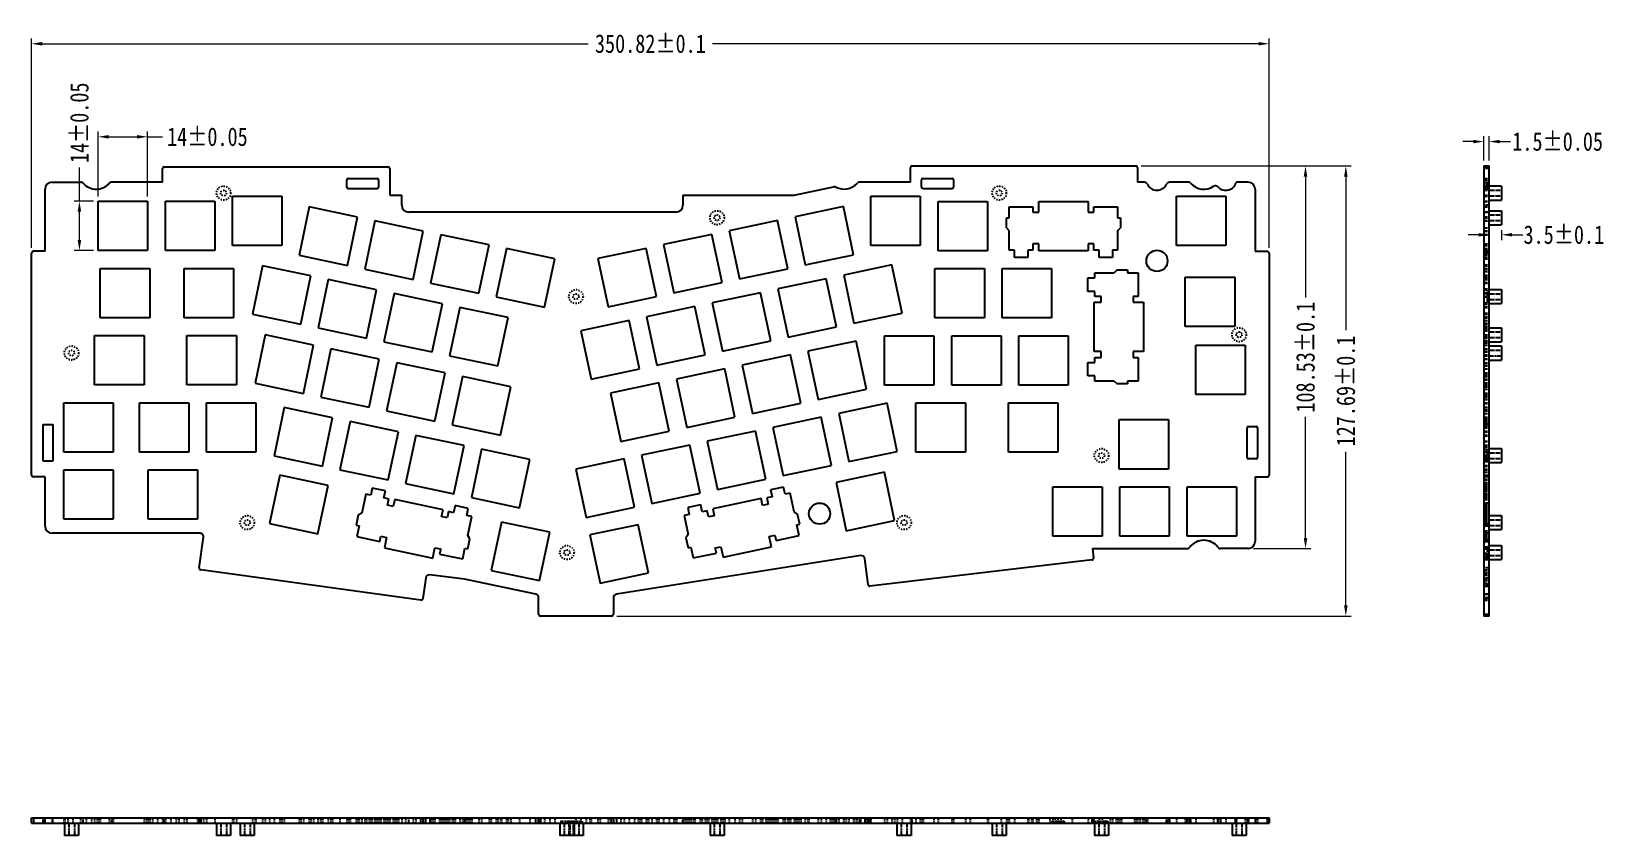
# Model space of a CAD drawing. Header units: inches. Extents: x 817 to 1266, y 304 to 532.
import ezdxf

# ---------------------------------------------------------------- set-up
doc = ezdxf.new("R2010")
doc.units = ezdxf.units.IN
doc.header["$LTSCALE"] = 1.21
doc.header["$MEASUREMENT"] = 0
doc.header["$PDMODE"] = 3
doc.header["$PDSIZE"] = 0.3125
doc.linetypes.add('HIDDEN', pattern=[0.2, 0.1, -0.1])
doc.layers.get('0').update_dxf_attribs({"linetype": 'CONTINUOUS'})
doc.layers.get('Defpoints').update_dxf_attribs({"linetype": 'CONTINUOUS'})
doc.layers.add('DEFAULT_2', color=8, linetype='HIDDEN')
doc.styles.get("Standard").update_dxf_attribs({"font": 'txt', "width": 0.8})
doc.dimstyles.new('YanXiu', dxfattribs={"dimscale": 1.5, "dimtxt": 3.5, "dimasz": 2, "dimexe": 1, "dimexo": 1, "dimgap": 1, "dimtad": 0, "dimdsep": 46, "dimtxsty": 'STANDARD', "dimcen": 0, "dimclrd": 3, "dimclre": 6, "dimclrt": 3, "dimazin": 2, "dimtm": 1e-09, "dimtfac": 1, "dimtofl": 0, "dimtmove": 0, "dimatfit": 3, "dimfxl": 1, "dimlwd": 5, "dimlwe": 5, "dimarcsym": 0})

msp = doc.modelspace()

# ---------------------------------------------------------------- blocks, each defined once
blk = doc.blocks.new('*D23')
at = {"color": 6, "lineweight": 5}
for p, q in [((836.31, 485.3), (836.31, 503.78)), ((850.31, 485.3), (850.31, 503.78))]:
    blk.add_line(p, q, dxfattribs=at)
at = {"color": 3, "lineweight": 5}
for p, q in [((839.31, 502.28), (847.31, 502.28)), ((850.31, 502.28), (854.57, 502.28))]:
    blk.add_line(p, q, dxfattribs=at)
at = {"color": 3}
for points in [[(839.31, 502.78), (839.31, 501.78), (836.31, 502.28)], [(847.31, 502.78), (847.31, 501.78), (850.31, 502.28)]]:
    blk.add_solid(points, dxfattribs=at)
at = {"layer": 'Defpoints', "color": 0}
for p in [(850.31, 502.28), (836.31, 483.8), (850.31, 483.8)]:
    blk.add_point(p, dxfattribs=at)
at = {"color": 3, "insert": (867.27, 502.28), "char_height": 5.25, "attachment_point": 5}
blk.add_mtext('14%%P0.05', dxfattribs=at)
blk = doc.blocks.new('*D24')
at = {"color": 3, "lineweight": 5}
for p, q in [((830.99, 484), (830.99, 493.55)), ((830.99, 473), (830.99, 481))]:
    blk.add_line(p, q, dxfattribs=at)
at = {"color": 6, "lineweight": 5}
for p, q in [((835.01, 484), (829.49, 484)), ((835.01, 470), (829.49, 470))]:
    blk.add_line(p, q, dxfattribs=at)
at = {"color": 3}
for points in [[(830.49, 481), (831.49, 481), (830.99, 484)], [(830.49, 473), (831.49, 473), (830.99, 470)]]:
    blk.add_solid(points, dxfattribs=at)
at = {"layer": 'Defpoints', "color": 0}
for p in [(836.51, 484), (830.99, 470), (836.51, 470)]:
    blk.add_point(p, dxfattribs=at)
at = {"color": 3, "insert": (830.99, 506.25), "char_height": 5.25, "attachment_point": 5, "rotation": 90}
blk.add_mtext('14%%P0.05', dxfattribs=at)
blk = doc.blocks.new('*D25')
at = {"color": 6, "lineweight": 5}
for p, q in [((817.44, 470.8), (817.44, 530.18)), ((1168.27, 470.8), (1168.27, 530.18))]:
    blk.add_line(p, q, dxfattribs=at)
at = {"color": 3, "lineweight": 5}
for p, q in [((820.44, 528.68), (975.25, 528.68)), ((1165.27, 528.68), (1010.45, 528.68))]:
    blk.add_line(p, q, dxfattribs=at)
at = {"color": 3}
for points in [[(820.44, 529.18), (820.44, 528.18), (817.44, 528.68)], [(1165.27, 529.18), (1165.27, 528.18), (1168.27, 528.68)]]:
    blk.add_solid(points, dxfattribs=at)
at = {"layer": 'Defpoints', "color": 0}
for p in [(1168.27, 528.68), (817.44, 469.3), (1168.27, 469.3)]:
    blk.add_point(p, dxfattribs=at)
at = {"color": 3, "insert": (992.85, 528.68), "char_height": 5.25, "attachment_point": 5}
blk.add_mtext('350.82%%P0.1', dxfattribs=at)
blk = doc.blocks.new('*D26')
at = {"color": 6, "lineweight": 5}
for p, q in [((1131.95, 494.01), (1191.5, 494.01)), ((983.38, 366.32), (1191.5, 366.32))]:
    blk.add_line(p, q, dxfattribs=at)
at = {"color": 3, "lineweight": 5}
for p, q in [((1190, 491.01), (1190, 447.42)), ((1190, 369.32), (1190, 412.92))]:
    blk.add_line(p, q, dxfattribs=at)
at = {"color": 3}
for points in [[(1189.5, 491.01), (1190.5, 491.01), (1190, 494.01)], [(1189.5, 369.32), (1190.5, 369.32), (1190, 366.32)]]:
    blk.add_solid(points, dxfattribs=at)
at = {"layer": 'Defpoints', "color": 0}
for p in [(1130.45, 494.01), (1190, 494.01), (981.88, 366.32)]:
    blk.add_point(p, dxfattribs=at)
at = {"color": 3, "insert": (1190, 430.17), "char_height": 5.25, "attachment_point": 5, "rotation": 90}
blk.add_mtext('127.69%%P0.1', dxfattribs=at)
blk = doc.blocks.new('*D27')
at = {"color": 6, "lineweight": 5}
for p, q in [((1131.95, 494.01), (1180.07, 494.01)), ((1163.8, 385.48), (1180.07, 385.48))]:
    blk.add_line(p, q, dxfattribs=at)
at = {"color": 3, "lineweight": 5}
for p, q in [((1178.57, 491.01), (1178.57, 456.65)), ((1178.57, 388.48), (1178.57, 422.85))]:
    blk.add_line(p, q, dxfattribs=at)
at = {"color": 3}
for points in [[(1178.07, 491.01), (1179.07, 491.01), (1178.57, 494.01)], [(1178.07, 388.48), (1179.07, 388.48), (1178.57, 385.48)]]:
    blk.add_solid(points, dxfattribs=at)
at = {"layer": 'Defpoints', "color": 0}
for p in [(1130.45, 494.01), (1162.3, 385.48), (1178.57, 385.48)]:
    blk.add_point(p, dxfattribs=at)
at = {"color": 3, "insert": (1178.57, 439.75), "char_height": 5.25, "attachment_point": 5, "rotation": 90}
blk.add_mtext('108.53%%P0.1', dxfattribs=at)
blk = doc.blocks.new('*D28')
at = {"color": 6, "lineweight": 5}
for p, q in [((1229.15, 495.51), (1229.15, 502.42)), ((1230.65, 495.51), (1230.65, 502.42))]:
    blk.add_line(p, q, dxfattribs=at)
at = {"color": 3, "lineweight": 5}
for p, q in [((1226.15, 500.92), (1223.15, 500.92)), ((1233.65, 500.92), (1236.65, 500.92))]:
    blk.add_line(p, q, dxfattribs=at)
at = {"color": 3}
for points in [[(1226.15, 501.42), (1226.15, 500.42), (1229.15, 500.92)], [(1233.65, 501.42), (1233.65, 500.42), (1230.65, 500.92)]]:
    blk.add_solid(points, dxfattribs=at)
at = {"layer": 'Defpoints', "color": 0}
for p in [(1229.15, 500.92), (1229.15, 494.01), (1230.65, 494.01)]:
    blk.add_point(p, dxfattribs=at)
at = {"color": 3, "insert": (1250.05, 500.92), "char_height": 5.25, "attachment_point": 5}
blk.add_mtext('1.5%%P0.05', dxfattribs=at)
blk = doc.blocks.new('*D29')
at = {"color": 6, "lineweight": 5}
for p, q in [((1230.65, 475.82), (1230.65, 472.98)), ((1234.15, 475.82), (1234.15, 472.98))]:
    blk.add_line(p, q, dxfattribs=at)
at = {"color": 3, "lineweight": 5}
for p, q in [((1227.65, 474.48), (1224.65, 474.48)), ((1237.15, 474.48), (1240.15, 474.48))]:
    blk.add_line(p, q, dxfattribs=at)
at = {"color": 3}
for points in [[(1227.65, 474.98), (1227.65, 473.98), (1230.65, 474.48)], [(1237.15, 474.98), (1237.15, 473.98), (1234.15, 474.48)]]:
    blk.add_solid(points, dxfattribs=at)
at = {"layer": 'Defpoints', "color": 0}
for p in [(1230.65, 477.32), (1234.15, 477.32), (1234.15, 474.48)]:
    blk.add_point(p, dxfattribs=at)
at = {"color": 3, "insert": (1251.8, 474.48), "char_height": 5.25, "attachment_point": 5}
blk.add_mtext('3.5%%P0.1', dxfattribs=at)

# ---------------------------------------------------------------- dimensions: what is measured, and where the dimension line sits
for base, p1, p2, picture, middle in [((1168.2667, 528.6826), (817.4424, 469.3033), (1168.2667, 469.3033), '*D25', (992.8546, 528.6826)), ((1234.152, 474.483), (1230.652, 477.323), (1234.152, 477.324), '*D29', (1251.802, 474.483))]:
    dim = msp.add_linear_dim(base=base, p1=p1, p2=p2, text='<>%%P0.1', dimstyle='YanXiu')
    dim.commit()
    dim.dimension.update_dxf_attribs({"geometry": picture, "text_midpoint": middle})
dim = msp.add_linear_dim(base=(830.988, 470), p1=(836.515, 484), p2=(836.515, 470), angle=90, text='<>%%P0.05', dimstyle='YanXiu')
dim.commit()
dim.dimension.update_dxf_attribs({"geometry": '*D24', "text_midpoint": (830.988, 506.246), "dimtype": 160})
for base, p1, p2, picture, middle in [((850.315, 502.276), (836.315, 483.8), (850.315, 483.8), '*D23', (867.27, 502.276)), ((1229.152, 500.923), (1230.652, 494.011), (1229.152, 494.011), '*D28', (1250.052, 500.923))]:
    dim = msp.add_linear_dim(base=base, p1=p1, p2=p2, text='<>%%P0.05', dimstyle='YanXiu')
    dim.commit()
    dim.dimension.update_dxf_attribs({"geometry": picture, "text_midpoint": middle, "dimtype": 160})
for base, p1, p2, picture, middle in [((1189.999, 494.011), (981.875, 366.323), (1130.455, 494.011), '*D26', (1189.999, 430.167)), ((1178.569, 385.48), (1130.455, 494.011), (1162.299, 385.48), '*D27', (1178.569, 439.745))]:
    dim = msp.add_linear_dim(base=base, p1=p1, p2=p2, angle=90, text='<>%%P0.1', dimstyle='YanXiu')
    dim.commit()
    dim.dimension.update_dxf_attribs({"geometry": picture, "text_midpoint": middle})

# ---------------------------------------------------------------- linework, layer by layer
at = {"color": 7, "linetype": 'Continuous'}
for p, q in [((854.555, 489.41), (854.555, 493.303)), ((855.055, 493.803), (918.455, 493.803)), ((918.955, 493.303), (918.955, 485.683)), ((1066.555, 489.4), (1066.555, 493.511)), ((1067.055, 494.011), (1130.455, 494.011)), ((1130.955, 493.511), (1130.955, 489.4)), ((1229.152, 494.011), (1229.152, 366.323)), ((1229.152, 494.011), (1230.652, 494.011)), ((1230.652, 493.511), (1229.152, 493.511)), ((1230.652, 366.323), (1230.652, 494.011)), ((823.26, 489.41), (831.294, 489.41)), ((854.555, 489.41), (840.215, 489.41)), ((906.755, 487.953), (906.755, 490.053)), ((907.155, 490.453), (915.355, 490.453)), ((915.755, 490.053), (915.755, 487.953)), ((1066.555, 489.4), (1052.206, 489.4)), ((1069.755, 487.953), (1069.755, 490.053)), ((1070.155, 490.453), (1078.355, 490.453)), ((1078.755, 490.053), (1078.755, 487.953)), ((1132.833, 489.4), (1130.955, 489.4)), ((1145.303, 489.4), (1140.074, 489.4)), ((1162.299, 489.4), (1158.911, 489.4)), ((1229.152, 489.4), (1230.652, 489.4)), ((821.26, 469.803), (821.26, 487.41)), ((836.315, 470), (836.315, 484)), ((836.315, 484), (850.315, 484)), ((850.315, 484), (850.315, 470)), ((855.365, 470), (855.365, 484)), ((855.365, 484), (869.365, 484)), ((869.365, 484), (869.365, 470)), ((874.415, 471.41), (874.415, 485.41)), ((874.415, 485.41), (888.415, 485.41)), ((888.415, 485.41), (888.415, 471.41)), ((915.355, 487.553), (907.155, 487.553)), ((918.955, 485.683), (922.355, 485.683)), ((922.355, 482.9), (922.355, 485.683)), ((1002.088, 485.683), (1002.088, 482.9)), ((1002.088, 485.683), (1033.567, 485.683)), ((1033.567, 485.683), (1044.791, 488.071)), ((1055.349, 471.4), (1055.349, 485.4)), ((1055.349, 485.4), (1069.349, 485.4)), ((1069.349, 485.4), (1069.349, 471.4)), ((1078.355, 487.553), (1070.155, 487.553)), ((1141.995, 485.4), (1155.995, 485.4)), ((1141.995, 471.4), (1141.995, 485.4)), ((1155.995, 485.4), (1155.995, 471.4)), ((1164.299, 487.4), (1164.299, 469.803)), ((1230.652, 487.4), (1229.152, 487.4)), ((1230.652, 488.323), (1234.152, 488.323)), ((1230.652, 484.323), (1234.152, 484.323)), ((1234.152, 488.321), (1234.152, 484.324)), ((896.145, 482.369), (893.251, 468.672)), ((909.843, 479.475), (896.145, 482.369)), ((1000.088, 480.9), (924.355, 480.9)), ((1047.55, 482.523), (1033.856, 479.61)), ((1033.856, 479.61), (1036.769, 465.916)), ((1050.463, 468.83), (1047.55, 482.523)), ((1074.399, 483.93), (1088.399, 483.93)), ((1074.399, 469.93), (1074.399, 483.93)), ((1088.399, 483.93), (1088.399, 469.93)), ((1094.599, 482.43), (1101.299, 482.43)), ((1094.599, 479.33), (1094.599, 482.43)), ((1101.299, 482.43), (1101.299, 480.93)), ((1101.299, 480.93), (1102.949, 480.93)), ((1102.949, 483.93), (1116.949, 483.93)), ((1102.949, 480.93), (1102.949, 483.93)), ((1116.949, 483.93), (1116.949, 480.93)), ((1116.949, 480.93), (1118.599, 480.93)), ((1118.599, 482.43), (1125.299, 482.43)), ((1118.599, 480.93), (1118.599, 482.43)), ((1125.299, 482.43), (1125.299, 479.33)), ((1230.652, 481.323), (1234.152, 481.323)), ((1234.152, 481.321), (1234.152, 477.324)), ((906.949, 465.778), (909.843, 479.475)), ((914.784, 478.431), (911.89, 464.734)), ((928.481, 475.537), (914.784, 478.431)), ((925.587, 461.84), (928.481, 475.537)), ((1028.917, 478.559), (1015.223, 475.646)), ((1015.223, 475.646), (1018.136, 461.952)), ((1031.83, 464.865), (1028.917, 478.559)), ((1093.774, 479.33), (1094.599, 479.33)), ((1093.774, 476.43), (1093.774, 479.33)), ((1093.774, 476.43), (1094.599, 475.605)), ((1094.599, 470.13), (1094.599, 475.605)), ((1125.299, 479.33), (1126.124, 479.33)), ((1125.299, 475.605), (1126.124, 476.43)), ((1125.299, 475.605), (1125.299, 470.13)), ((1126.124, 479.33), (1126.124, 476.43)), ((1230.652, 477.323), (1234.152, 477.323)), ((888.415, 471.41), (874.415, 471.41)), ((933.422, 474.493), (930.528, 460.796)), ((947.12, 471.599), (933.422, 474.493)), ((944.226, 457.902), (947.12, 471.599)), ((952.061, 470.555), (949.167, 456.858)), ((965.758, 467.661), (952.061, 470.555)), ((991.651, 470.631), (977.957, 467.717)), ((994.564, 456.937), (991.651, 470.631)), ((1010.284, 474.595), (996.59, 471.682)), ((996.59, 471.682), (999.503, 457.988)), ((1013.197, 460.901), (1010.284, 474.595)), ((1069.349, 471.4), (1055.349, 471.4)), ((1102.949, 471.93), (1101.299, 471.93)), ((1101.299, 471.93), (1101.299, 470.13)), ((1102.949, 469.93), (1102.949, 471.93)), ((1118.599, 471.93), (1116.949, 471.93)), ((1116.949, 471.93), (1116.949, 469.93)), ((1118.599, 470.13), (1118.599, 471.93)), ((1155.995, 471.4), (1141.995, 471.4)), ((817.442, 406.303), (817.442, 469.303)), ((821.26, 469.803), (817.942, 469.803)), ((850.315, 470), (836.315, 470)), ((869.365, 470), (855.365, 470)), ((893.251, 468.672), (906.949, 465.778)), ((962.864, 453.964), (965.758, 467.661)), ((977.957, 467.717), (980.87, 454.024)), ((1036.769, 465.916), (1050.463, 468.83)), ((1088.399, 469.93), (1074.399, 469.93)), ((1096.049, 470.13), (1094.599, 470.13)), ((1096.049, 468.08), (1096.049, 470.13)), ((1099.849, 468.08), (1096.049, 468.08)), ((1101.299, 470.13), (1099.849, 470.13)), ((1099.849, 470.13), (1099.849, 468.08)), ((1116.949, 469.93), (1102.949, 469.93)), ((1120.049, 470.13), (1118.599, 470.13)), ((1120.049, 468.08), (1120.049, 470.13)), ((1123.849, 468.08), (1120.049, 468.08)), ((1125.299, 470.13), (1123.849, 470.13)), ((1123.849, 470.13), (1123.849, 468.08)), ((1164.299, 469.803), (1167.767, 469.803)), ((1168.267, 469.303), (1168.267, 406.303)), ((1229.152, 469.803), (1230.652, 469.803)), ((1230.652, 469.303), (1229.152, 469.303)), ((836.915, 450.95), (836.915, 464.95)), ((836.915, 464.95), (850.915, 464.95)), ((850.915, 464.95), (850.915, 450.95)), ((860.715, 450.95), (860.715, 464.95)), ((860.715, 464.95), (874.715, 464.95)), ((874.715, 464.95), (874.715, 450.95)), ((882.912, 465.695), (880.018, 451.997)), ((896.61, 462.801), (882.912, 465.695)), ((893.716, 449.103), (896.61, 462.801)), ((901.551, 461.757), (898.657, 448.059)), ((915.249, 458.863), (901.551, 461.757)), ((911.89, 464.734), (925.587, 461.84)), ((1018.136, 461.952), (1031.83, 464.865)), ((1042.711, 462.017), (1029.017, 459.104)), ((1045.624, 448.324), (1042.711, 462.017)), ((1061.344, 465.982), (1047.65, 463.068)), ((1047.65, 463.068), (1050.564, 449.375)), ((1064.257, 452.288), (1061.344, 465.982)), ((1144.499, 462.43), (1158.499, 462.43)), ((1144.499, 448.43), (1144.499, 462.43)), ((1158.499, 462.43), (1158.499, 448.43)), ((912.355, 445.165), (915.249, 458.863)), ((920.19, 457.819), (917.296, 444.121)), ((933.887, 454.925), (920.19, 457.819)), ((930.528, 460.796), (944.226, 457.902)), ((999.503, 457.988), (1013.197, 460.901)), ((1024.078, 458.053), (1010.384, 455.14)), ((1026.991, 444.36), (1024.078, 458.053)), ((1029.017, 459.104), (1031.931, 445.411)), ((1230.652, 458.95), (1234.152, 458.95)), ((1234.152, 458.95), (1234.152, 454.95)), ((930.993, 441.227), (933.887, 454.925)), ((938.828, 453.881), (935.934, 440.183)), ((952.526, 450.987), (938.828, 453.881)), ((949.167, 456.858), (962.864, 453.964)), ((980.87, 454.024), (994.564, 456.937)), ((1005.445, 454.089), (991.751, 451.176)), ((1008.358, 440.396), (1005.445, 454.089)), ((1010.384, 455.14), (1013.298, 441.446)), ((1230.652, 454.95), (1234.152, 454.95)), ((850.915, 450.95), (836.915, 450.95)), ((874.715, 450.95), (860.715, 450.95)), ((880.018, 451.997), (893.716, 449.103)), ((949.632, 437.289), (952.526, 450.987)), ((986.812, 450.125), (973.118, 447.212)), ((989.725, 436.431), (986.812, 450.125)), ((991.751, 451.176), (994.665, 437.482)), ((1031.931, 445.411), (1045.624, 448.324)), ((1050.564, 449.375), (1064.257, 452.288)), ((1158.499, 448.43), (1144.499, 448.43)), ((1230.652, 448.13), (1234.152, 448.13)), ((1234.152, 448.128), (1234.152, 444.132)), ((835.315, 431.9), (835.315, 445.9)), ((835.315, 445.9), (849.315, 445.9)), ((849.315, 445.9), (849.315, 431.9)), ((861.485, 431.9), (861.485, 445.9)), ((861.485, 445.9), (875.485, 445.9)), ((875.485, 445.9), (875.485, 431.9)), ((883.671, 446.064), (880.777, 432.366)), ((897.368, 443.17), (883.671, 446.064)), ((898.657, 448.059), (912.355, 445.165)), ((917.296, 444.121), (930.993, 441.227)), ((973.118, 447.212), (976.032, 433.518)), ((1013.298, 441.446), (1026.991, 444.36)), ((1051.184, 444.344), (1037.491, 441.43)), ((1054.097, 430.65), (1051.184, 444.344)), ((1059.249, 445.83), (1073.249, 445.83)), ((1059.249, 431.83), (1059.249, 445.83)), ((1073.249, 445.83), (1073.249, 431.83)), ((1078.299, 445.83), (1092.299, 445.83)), ((1078.299, 431.83), (1078.299, 445.83)), ((1092.299, 445.83), (1092.299, 431.83)), ((1230.652, 444.13), (1234.152, 444.13)), ((894.474, 429.472), (897.368, 443.17)), ((902.309, 442.126), (899.415, 428.428)), ((916.007, 439.232), (902.309, 442.126)), ((913.113, 425.534), (916.007, 439.232)), ((935.934, 440.183), (949.632, 437.289)), ((994.665, 437.482), (1008.358, 440.396)), ((1032.551, 440.38), (1018.858, 437.466)), ((1035.464, 426.686), (1032.551, 440.38)), ((1037.491, 441.43), (1040.404, 427.737)), ((1147.499, 443.18), (1161.499, 443.18)), ((1147.499, 429.18), (1147.499, 443.18)), ((1161.499, 443.18), (1161.499, 429.18)), ((1230.652, 442.95), (1234.152, 442.95)), ((1234.152, 442.948), (1234.152, 438.952)), ((920.948, 438.188), (918.054, 424.49)), ((934.646, 435.294), (920.948, 438.188)), ((931.751, 421.596), (934.646, 435.294)), ((976.032, 433.518), (989.725, 436.431)), ((1013.918, 436.415), (1000.225, 433.502)), ((1016.831, 422.722), (1013.918, 436.415)), ((1018.858, 437.466), (1021.771, 423.773)), ((1230.652, 438.95), (1234.152, 438.95)), ((849.315, 431.9), (835.315, 431.9)), ((875.485, 431.9), (861.485, 431.9)), ((880.777, 432.366), (894.474, 429.472)), ((939.586, 434.25), (936.692, 420.552)), ((953.284, 431.356), (939.586, 434.25)), ((950.39, 417.658), (953.284, 431.356)), ((995.285, 432.451), (981.592, 429.538)), ((998.198, 418.758), (995.285, 432.451)), ((1000.225, 433.502), (1003.138, 419.809)), ((1040.404, 427.737), (1054.097, 430.65)), ((1073.249, 431.83), (1059.249, 431.83)), ((1092.299, 431.83), (1078.299, 431.83)), ((867.015, 412.85), (867.015, 426.85)), ((867.015, 426.85), (881.015, 426.85)), ((881.015, 426.85), (881.015, 412.85)), ((899.415, 428.428), (913.113, 425.534)), ((981.592, 429.538), (984.505, 415.844)), ((1021.771, 423.773), (1035.464, 426.686)), ((1059.931, 426.728), (1046.238, 423.815)), ((1062.844, 413.035), (1059.931, 426.728)), ((1068.149, 426.78), (1082.149, 426.78)), ((1068.149, 412.78), (1068.149, 426.78)), ((1082.149, 426.78), (1082.149, 412.78)), ((1094.344, 426.78), (1108.344, 426.78)), ((1094.344, 412.78), (1094.344, 426.78)), ((1108.344, 426.78), (1108.344, 412.78)), ((1161.499, 429.18), (1147.499, 429.18)), ((889.077, 425.451), (886.183, 411.754)), ((902.774, 422.557), (889.077, 425.451)), ((899.88, 408.859), (902.774, 422.557)), ((907.715, 421.513), (904.821, 407.816)), ((921.413, 418.619), (907.715, 421.513)), ((918.054, 424.49), (931.751, 421.596)), ((1003.138, 419.809), (1016.831, 422.722)), ((1041.298, 422.764), (1027.605, 419.851)), ((1044.211, 409.071), (1041.298, 422.764)), ((1046.238, 423.815), (1049.151, 410.121)), ((1125.749, 422.03), (1139.749, 422.03)), ((1125.749, 408.03), (1125.749, 422.03)), ((1139.749, 422.03), (1139.749, 408.03)), ((820.743, 410.303), (820.743, 420.703)), ((820.743, 420.703), (823.443, 420.703)), ((823.443, 420.703), (823.443, 410.303)), ((918.519, 404.922), (921.413, 418.619)), ((926.354, 417.575), (923.46, 403.878)), ((940.051, 414.681), (926.354, 417.575)), ((936.692, 420.552), (950.39, 417.658)), ((984.505, 415.844), (998.198, 418.758)), ((1022.665, 418.8), (1008.972, 415.887)), ((1025.578, 405.106), (1022.665, 418.8)), ((1027.605, 419.851), (1030.518, 406.157)), ((1162.017, 411.303), (1162.017, 419.703)), ((1162.417, 420.103), (1164.567, 420.103)), ((1164.967, 419.703), (1164.967, 411.303)), ((881.015, 412.85), (867.015, 412.85)), ((937.157, 400.984), (940.051, 414.681)), ((944.992, 413.637), (942.098, 399.94)), ((958.69, 410.743), (944.992, 413.637)), ((1004.032, 414.836), (990.339, 411.922)), ((1006.945, 401.142), (1004.032, 414.836)), ((1008.972, 415.887), (1011.885, 402.193)), ((1049.151, 410.121), (1062.844, 413.035)), ((1082.149, 412.78), (1068.149, 412.78)), ((1108.344, 412.78), (1094.344, 412.78)), ((1230.652, 413.85), (1234.152, 413.85)), ((1234.152, 413.85), (1234.152, 409.85)), ((823.443, 410.303), (820.743, 410.303)), ((826.535, 393.8), (826.535, 407.8)), ((826.535, 407.8), (840.535, 407.8)), ((840.535, 407.8), (840.535, 393.8)), ((850.485, 393.8), (850.485, 407.8)), ((850.485, 407.8), (864.485, 407.8)), ((864.485, 407.8), (864.485, 393.8)), ((886.183, 411.754), (899.88, 408.859)), ((904.821, 407.816), (918.519, 404.922)), ((955.796, 397.046), (958.69, 410.743)), ((985.399, 410.872), (971.706, 407.958)), ((971.706, 407.958), (974.619, 394.265)), ((988.313, 397.178), (985.399, 410.872)), ((990.339, 411.922), (993.252, 398.229)), ((1030.518, 406.157), (1044.211, 409.071)), ((1139.749, 408.03), (1125.749, 408.03)), ((1164.567, 410.903), (1162.417, 410.903)), ((1230.652, 409.85), (1234.152, 409.85)), ((821.26, 405.803), (817.942, 405.803)), ((821.26, 391.8), (821.26, 405.803)), ((887.778, 406.255), (884.884, 392.557)), ((901.476, 403.361), (887.778, 406.255)), ((898.582, 389.663), (901.476, 403.361)), ((923.46, 403.878), (937.157, 400.984)), ((1011.885, 402.193), (1025.578, 405.106)), ((1059.173, 407.091), (1045.48, 404.177)), ((1045.48, 404.177), (1048.393, 390.484)), ((1062.087, 393.397), (1059.173, 407.091)), ((1164.299, 405.803), (1167.767, 405.803)), ((1164.299, 405.803), (1164.299, 387.48)), ((1229.152, 406.303), (1230.652, 406.303)), ((1230.652, 405.803), (1229.152, 405.803)), ((912.156, 400.9), (911.025, 395.543)), ((913.575, 400.6), (912.156, 400.9)), ((913.999, 402.606), (913.575, 400.6)), ((917.717, 401.82), (913.999, 402.606)), ((917.293, 399.815), (917.717, 401.82)), ((918.712, 399.515), (917.293, 399.815)), ((918.339, 397.754), (918.712, 399.515)), ((920.367, 399.369), (919.954, 397.413)), ((934.065, 396.475), (920.367, 399.369)), ((942.098, 399.94), (955.796, 397.046)), ((993.252, 398.229), (1006.945, 401.142)), ((1024.255, 399.662), (1010.561, 396.749)), ((1024.671, 397.706), (1024.255, 399.662)), ((1027.329, 400.111), (1025.91, 399.81)), ((1025.91, 399.81), (1026.285, 398.049)), ((1030.619, 402.907), (1026.902, 402.116)), ((1026.902, 402.116), (1027.329, 400.111)), ((1031.045, 400.902), (1030.619, 402.907)), ((1032.464, 401.204), (1031.045, 400.902)), ((1033.603, 395.849), (1032.464, 401.204)), ((1106.899, 402.98), (1120.899, 402.98)), ((1106.899, 388.98), (1106.899, 402.98)), ((1120.899, 402.98), (1120.899, 388.98)), ((1125.949, 402.98), (1139.949, 402.98)), ((1125.949, 388.98), (1125.949, 402.98)), ((1139.949, 402.98), (1139.949, 388.98)), ((1144.999, 402.98), (1158.999, 402.98)), ((1144.999, 388.98), (1144.999, 402.98)), ((1158.999, 402.98), (1158.999, 388.98)), ((910.047, 394.907), (909.447, 392.069)), ((911.025, 395.543), (910.047, 394.907)), ((919.954, 397.413), (918.339, 397.754)), ((933.651, 394.519), (934.065, 396.475)), ((935.266, 394.178), (933.651, 394.519)), ((935.638, 395.939), (935.266, 394.178)), ((937.057, 395.639), (935.638, 395.939)), ((937.48, 397.645), (937.057, 395.639)), ((941.198, 396.859), (937.48, 397.645)), ((940.775, 394.853), (941.198, 396.859)), ((942.193, 394.554), (940.775, 394.853)), ((941.061, 389.197), (942.193, 394.554)), ((974.619, 394.265), (988.313, 397.178)), ((1003.854, 395.117), (1002.436, 394.815)), ((1002.436, 394.815), (1003.575, 389.46)), ((1007.144, 397.913), (1003.427, 397.122)), ((1003.427, 397.122), (1003.854, 395.117)), ((1007.571, 395.908), (1007.144, 397.913)), ((1008.989, 396.21), (1007.571, 395.908)), ((1009.364, 394.449), (1008.989, 396.21)), ((1010.977, 394.792), (1009.364, 394.449)), ((1010.561, 396.749), (1010.977, 394.792)), ((1026.285, 398.049), (1024.671, 397.706)), ((1034.582, 395.213), (1033.603, 395.849)), ((1035.185, 392.377), (1034.582, 395.213)), ((1230.652, 394.823), (1234.152, 394.823)), ((1234.152, 394.821), (1234.152, 390.824)), ((840.535, 393.8), (826.535, 393.8)), ((864.485, 393.8), (850.485, 393.8)), ((884.884, 392.557), (898.582, 389.663)), ((909.447, 392.069), (910.255, 391.899)), ((910.255, 391.899), (909.614, 388.866)), ((950.634, 392.975), (947.74, 379.277)), ((964.332, 390.081), (950.634, 392.975)), ((961.438, 376.383), (964.332, 390.081)), ((989.363, 392.239), (975.67, 389.325)), ((992.277, 378.545), (989.363, 392.239)), ((1034.378, 392.205), (1035.185, 392.377)), ((1035.023, 389.173), (1034.378, 392.205)), ((1048.393, 390.484), (1062.087, 393.397)), ((1230.652, 390.823), (1234.152, 390.823)), ((865.164, 389.8), (823.26, 389.8)), ((864.965, 379.988), (866.155, 388.664)), ((909.614, 388.866), (916.169, 387.481)), ((916.169, 387.481), (916.479, 388.948)), ((916.479, 388.948), (918.093, 388.607)), ((918.093, 388.607), (917.473, 385.672)), ((917.473, 385.672), (931.171, 382.778)), ((931.171, 382.778), (931.791, 385.713)), ((931.791, 385.713), (933.405, 385.372)), ((939.651, 382.519), (940.291, 385.552)), ((940.291, 385.552), (941.099, 385.382)), ((941.698, 388.219), (941.061, 389.197)), ((941.099, 385.382), (941.698, 388.219)), ((975.67, 389.325), (978.583, 375.632)), ((1003.575, 389.46), (1002.94, 388.482)), ((1002.94, 388.482), (1003.543, 385.645)), ((1003.543, 385.645), (1004.35, 385.817)), ((1004.35, 385.817), (1004.995, 382.785)), ((1011.236, 385.646), (1012.85, 385.989)), ((1011.549, 384.179), (1011.236, 385.646)), ((1012.85, 385.989), (1013.475, 383.055)), ((1013.475, 383.055), (1027.168, 385.968)), ((1026.544, 388.903), (1028.158, 389.246)), ((1027.168, 385.968), (1026.544, 388.903)), ((1028.158, 389.246), (1028.47, 387.779)), ((1028.47, 387.779), (1035.023, 389.173)), ((1120.899, 388.98), (1106.899, 388.98)), ((1118.187, 385.48), (1144.998, 385.48)), ((1118.187, 385.48), (1118.505, 382.786)), ((1139.949, 388.98), (1125.949, 388.98)), ((1158.999, 388.98), (1144.999, 388.98)), ((1162.299, 385.48), (1154.494, 385.48)), ((1229.152, 387.48), (1230.652, 387.48)), ((1230.652, 385.48), (1229.152, 385.48)), ((1230.652, 386.325), (1234.152, 386.325)), ((1234.152, 386.325), (1234.152, 382.325)), ((933.405, 385.372), (933.095, 383.904)), ((933.095, 383.904), (939.651, 382.519)), ((1052.529, 383.46), (983.219, 372.483)), ((1004.995, 382.785), (1011.549, 384.179)), ((1054.551, 375.223), (1053.679, 382.59)), ((1118.068, 382.231), (1055.106, 374.785)), ((1229.152, 382.786), (1230.652, 382.786)), ((1230.652, 382.231), (1229.152, 382.231)), ((1230.652, 382.325), (1234.152, 382.325)), ((927.808, 370.863), (865.392, 379.424)), ((929.172, 377.131), (928.371, 371.29)), ((940.199, 376.782), (930.283, 377.987)), ((960.382, 372.518), (940.199, 376.782)), ((947.74, 379.277), (961.438, 376.383)), ((978.583, 375.632), (992.277, 378.545)), ((1229.152, 374.781), (1230.652, 374.781)), ((1229.152, 372.483), (1230.652, 372.483)), ((961.175, 366.823), (961.175, 371.555)), ((982.375, 371.495), (982.375, 366.823)), ((1230.652, 371.495), (1229.152, 371.495)), ((981.875, 366.323), (961.675, 366.323)), ((1229.152, 366.823), (1230.652, 366.823)), ((1230.652, 366.323), (1229.152, 366.323)), ((817.442, 307.582), (817.442, 309.082)), ((817.442, 309.082), (1168.267, 309.082)), ((817.442, 307.582), (1168.267, 307.582)), ((817.942, 309.082), (817.942, 307.582)), ((821.26, 307.582), (821.26, 309.082)), ((823.26, 309.082), (823.26, 307.582)), ((826.755, 307.582), (826.755, 304.082)), ((830.755, 307.582), (830.755, 304.082)), ((864.96, 309.082), (864.96, 307.582)), ((865.392, 309.082), (865.392, 307.582)), ((869.865, 307.582), (869.865, 304.082)), ((873.865, 307.582), (873.865, 304.082)), ((876.578, 307.582), (876.578, 304.082)), ((880.578, 307.582), (880.578, 304.082)), ((927.808, 307.582), (927.808, 309.082)), ((928.371, 309.082), (928.371, 307.582)), ((929.172, 307.582), (929.172, 309.082)), ((930.283, 309.082), (930.283, 307.582)), ((940.199, 309.082), (940.199, 307.582)), ((960.382, 307.582), (960.382, 309.082)), ((961.175, 307.582), (961.175, 309.082)), ((961.675, 309.082), (961.675, 307.582)), ((967.201, 307.582), (967.201, 304.082)), ((971.201, 307.582), (971.201, 304.082)), ((973.755, 307.582), (973.755, 304.082)), ((981.875, 307.582), (981.875, 309.082)), ((982.375, 309.082), (982.375, 307.582)), ((983.219, 309.082), (983.219, 307.582)), ((1009.755, 307.582), (1009.755, 304.082)), ((1013.755, 307.582), (1013.755, 304.082)), ((1052.529, 307.582), (1052.529, 309.082)), ((1053.679, 309.082), (1053.679, 307.582)), ((1054.551, 307.582), (1054.551, 309.082)), ((1055.106, 309.082), (1055.106, 307.582)), ((1062.755, 307.582), (1062.755, 304.082)), ((1066.755, 307.582), (1066.755, 304.082)), ((1089.755, 307.582), (1089.755, 304.082)), ((1093.755, 307.582), (1093.755, 304.082)), ((1118.068, 307.582), (1118.068, 309.082)), ((1118.509, 309.082), (1118.509, 307.582)), ((1118.749, 307.582), (1118.749, 304.082)), ((1122.749, 307.582), (1122.749, 304.082)), ((1144.998, 307.582), (1144.998, 309.082)), ((1145.791, 309.082), (1145.791, 307.582)), ((1153.718, 307.582), (1153.718, 309.082)), ((1154.511, 309.082), (1154.511, 307.582)), ((1157.755, 307.582), (1157.755, 304.082)), ((1161.755, 307.582), (1161.755, 304.082)), ((1162.299, 307.582), (1162.299, 309.082)), ((1164.299, 309.082), (1164.299, 307.582)), ((1167.767, 307.582), (1167.767, 309.082)), ((1168.267, 309.082), (1168.267, 307.582)), ((830.755, 304.082), (826.755, 304.082)), ((873.865, 304.082), (869.865, 304.082)), ((880.578, 304.082), (876.578, 304.082)), ((973.755, 304.082), (967.201, 304.082)), ((1013.755, 304.082), (1009.755, 304.082)), ((1066.755, 304.082), (1062.755, 304.082)), ((1093.755, 304.082), (1089.755, 304.082)), ((1122.749, 304.082), (1118.749, 304.082)), ((1161.755, 304.082), (1157.755, 304.082))]:
    msp.add_line(p, q, dxfattribs=at)
at = {"color": 4, "linetype": 'Continuous'}
for p, q in [((1073.534, 450.88), (1073.534, 464.88)), ((1073.534, 464.88), (1087.534, 464.88)), ((1087.534, 464.88), (1087.534, 450.88)), ((1092.584, 450.88), (1092.584, 464.88)), ((1092.584, 464.88), (1106.584, 464.88)), ((1106.584, 464.88), (1106.584, 450.88)), ((1116.824, 458.43), (1116.824, 462.23)), ((1116.824, 462.23), (1118.874, 462.23)), ((1118.874, 462.23), (1118.874, 463.68)), ((1118.874, 463.68), (1124.349, 463.68)), ((1125.174, 464.505), (1124.349, 463.68)), ((1125.174, 464.505), (1128.074, 464.505)), ((1128.074, 464.505), (1128.074, 463.68)), ((1128.074, 463.68), (1131.174, 463.68)), ((1131.174, 463.68), (1131.174, 456.98)), ((1118.874, 458.43), (1116.824, 458.43)), ((1118.874, 456.98), (1118.874, 458.43)), ((1118.674, 441.33), (1118.674, 455.33)), ((1118.674, 455.33), (1120.674, 455.33)), ((1120.674, 456.98), (1118.874, 456.98)), ((1120.674, 455.33), (1120.674, 456.98)), ((1129.674, 456.98), (1129.674, 455.33)), ((1131.174, 456.98), (1129.674, 456.98)), ((1129.674, 455.33), (1132.674, 455.33)), ((1132.674, 455.33), (1132.674, 441.33)), ((1087.534, 450.88), (1073.534, 450.88)), ((1106.584, 450.88), (1092.584, 450.88)), ((1097.299, 431.83), (1097.299, 445.83)), ((1097.299, 445.83), (1111.299, 445.83)), ((1111.299, 445.83), (1111.299, 431.83)), ((1120.674, 441.33), (1118.674, 441.33)), ((1118.874, 438.23), (1118.874, 439.68)), ((1118.874, 439.68), (1120.674, 439.68)), ((1120.674, 439.68), (1120.674, 441.33)), ((1129.674, 441.33), (1129.674, 439.68)), ((1132.674, 441.33), (1129.674, 441.33)), ((1129.674, 439.68), (1131.174, 439.68)), ((1131.174, 439.68), (1131.174, 432.98)), ((1116.824, 434.43), (1116.824, 438.23)), ((1116.824, 438.23), (1118.874, 438.23)), ((1111.299, 431.83), (1097.299, 431.83)), ((1118.874, 434.43), (1116.824, 434.43)), ((1118.874, 432.98), (1118.874, 434.43)), ((1124.349, 432.98), (1118.874, 432.98)), ((1124.349, 432.98), (1125.174, 432.155)), ((1128.074, 432.155), (1125.174, 432.155)), ((1128.074, 432.98), (1128.074, 432.155)), ((1131.174, 432.98), (1128.074, 432.98)), ((826.58, 412.85), (826.58, 426.85)), ((826.58, 426.85), (840.58, 426.85)), ((840.58, 426.85), (840.58, 412.85)), ((848.015, 412.85), (848.015, 426.85)), ((848.015, 426.85), (862.015, 426.85)), ((862.015, 426.85), (862.015, 412.85)), ((840.58, 412.85), (826.58, 412.85)), ((862.015, 412.85), (848.015, 412.85))]:
    msp.add_line(p, q, dxfattribs=at)
at = {"color": 7, "linetype": 'Continuous'}
for centre in [(1136.453, 467.071), (1040.811, 395.374)]:
    msp.add_circle(centre, 3, dxfattribs=at)
for centre, radius, start, end in [((855.055, 493.303), 0.5, 90, 180), ((918.455, 493.303), 0.5, 0, 90), ((1067.055, 493.511), 0.5, 90, 180), ((1130.455, 493.511), 0.5, 0, 90), ((823.26, 487.41), 2, 90, 180), ((831.294, 488.41), 1, 41.97604, 90), ((835.755, 492.423), 5, 221.97604, 318.02396), ((840.215, 488.41), 1, 90, 138.02396), ((907.155, 490.053), 0.4, 90, 180), ((915.355, 490.053), 0.4, 0, 90), ((1047.755, 492.423), 5, 242.66507, 317.89538), ((1052.206, 488.4), 1, 90, 137.89538), ((1070.155, 490.053), 0.4, 90, 180), ((1078.355, 490.053), 0.4, 0, 90), ((1132.833, 488.4), 1, 25.15066, 90), ((1136.453, 490.1), 3, 205.15066, 334.84934), ((1140.074, 488.4), 1, 90, 154.84934), ((1145.303, 488.4), 1, 42.10462, 90), ((1149.755, 492.423), 5, 222.10462, 303.20037), ((1155.993, 490.1), 3, 222.40846, 346.5066), ((1162.299, 487.4), 2, 0, 90), ((907.155, 487.953), 0.4, 180, 270), ((915.355, 487.953), 0.4, 270, 0), ((1044.999, 487.093), 1, 62.66507, 102.01059), ((1070.155, 487.953), 0.4, 180, 270), ((1078.355, 487.953), 0.4, 270, 0), ((1153.04, 487.402), 1, 42.40846, 123.20037), ((924.355, 482.9), 2, 180, 270), ((1000.088, 482.9), 2, 270, 0), ((817.942, 469.303), 0.5, 90, 180), ((1167.767, 469.303), 0.5, 0, 90), ((1162.417, 419.703), 0.4, 90, 180), ((1164.567, 419.703), 0.4, 0, 90), ((1162.417, 411.303), 0.4, 180, 270), ((1164.567, 411.303), 0.4, 270, 0), ((817.942, 406.303), 0.5, 180, 270), ((1167.767, 406.303), 0.5, 270, 360), ((823.26, 391.8), 2, 180, 270), ((865.164, 388.8), 1, 352.18957, 90), ((1144.998, 386.48), 1, 270, 322.44567), ((1149.755, 382.823), 5, 37.55433, 142.54759), ((1154.511, 386.48), 1, 217.55433, 270), ((1162.299, 387.48), 2, 270, 0), ((1052.686, 382.473), 1, 6.7514, 99), ((1118.009, 382.728), 0.5, 276.74492, 6.74492), ((865.46, 379.92), 0.5, 172.18957, 262.18957), ((930.163, 376.995), 1, 83.07, 172.18957), ((960.175, 371.539), 1, 0, 78.07), ((983.375, 371.495), 1, 99, 180), ((1055.048, 375.281), 0.5, 186.7514, 276.74492), ((927.876, 371.358), 0.5, 262.18957, 352.18957), ((961.675, 366.823), 0.5, 180, 270), ((981.875, 366.823), 0.5, 270, 360)]:
    msp.add_arc(centre, radius, start, end, dxfattribs=at)
at = {"layer": 'DEFAULT_2', "color": 8, "linetype": 'HIDDEN'}
for p, q in [((1230.652, 493.803), (1229.152, 493.803)), ((1230.652, 493.303), (1229.152, 493.303)), ((1229.152, 490.453), (1230.652, 490.453)), ((1229.152, 490.053), (1230.652, 490.053)), ((1230.652, 489.07), (1229.152, 489.07)), ((1230.652, 488.825), (1229.152, 488.825)), ((1230.652, 488.402), (1229.152, 488.402)), ((1229.152, 488.239), (1230.652, 488.239)), ((1229.152, 488.093), (1230.652, 488.093)), ((1229.152, 488.071), (1230.652, 488.071)), ((1230.652, 487.981), (1229.152, 487.981)), ((1229.152, 487.953), (1230.652, 487.953)), ((1229.152, 487.553), (1230.652, 487.553)), ((1230.652, 487.423), (1229.152, 487.423)), ((1229.152, 487.1), (1230.652, 487.1)), ((1229.152, 485.683), (1230.652, 485.683)), ((1229.152, 485.4), (1230.652, 485.4)), ((1229.152, 484), (1230.652, 484)), ((1230.652, 487.123), (1234.152, 487.123)), ((1230.652, 485.523), (1234.152, 485.523)), ((1229.152, 483.93), (1230.652, 483.93)), ((1230.652, 482.9), (1229.152, 482.9)), ((1229.152, 482.523), (1230.652, 482.523)), ((1229.152, 482.43), (1230.652, 482.43)), ((1229.152, 482.369), (1230.652, 482.369)), ((1229.152, 480.93), (1230.652, 480.93)), ((1230.652, 480.9), (1229.152, 480.9)), ((1229.152, 479.61), (1230.652, 479.61)), ((1230.652, 480.123), (1234.152, 480.123)), ((1229.152, 479.475), (1230.652, 479.475)), ((1229.152, 479.33), (1230.652, 479.33)), ((1229.152, 478.559), (1230.652, 478.559)), ((1229.152, 478.431), (1230.652, 478.431)), ((1229.152, 476.43), (1230.652, 476.43)), ((1229.152, 475.646), (1230.652, 475.646)), ((1229.152, 475.605), (1230.652, 475.605)), ((1229.152, 475.537), (1230.652, 475.537)), ((1230.652, 478.523), (1234.152, 478.523)), ((1229.152, 474.595), (1230.652, 474.595)), ((1229.152, 474.493), (1230.652, 474.493)), ((1229.152, 471.93), (1230.652, 471.93)), ((1229.152, 471.682), (1230.652, 471.682)), ((1229.152, 471.599), (1230.652, 471.599)), ((1229.152, 471.4), (1230.652, 471.4)), ((1229.152, 470.631), (1230.652, 470.631)), ((1229.152, 470.555), (1230.652, 470.555)), ((1229.152, 470.13), (1230.652, 470.13)), ((1229.152, 470.071), (1230.652, 470.071)), ((1229.152, 470), (1230.652, 470)), ((1229.152, 469.93), (1230.652, 469.93)), ((1229.152, 468.83), (1230.652, 468.83)), ((1229.152, 468.672), (1230.652, 468.672)), ((1229.152, 468.08), (1230.652, 468.08)), ((1229.152, 467.717), (1230.652, 467.717)), ((1229.152, 467.661), (1230.652, 467.661)), ((1229.152, 465.982), (1230.652, 465.982)), ((1229.152, 465.916), (1230.652, 465.916)), ((1229.152, 465.778), (1230.652, 465.778)), ((1229.152, 465.695), (1230.652, 465.695)), ((1229.152, 464.95), (1230.652, 464.95)), ((1229.152, 464.88), (1230.652, 464.88)), ((1229.152, 464.865), (1230.652, 464.865)), ((1229.152, 464.734), (1230.652, 464.734)), ((1229.152, 464.071), (1230.652, 464.071)), ((1229.152, 463.068), (1230.652, 463.068)), ((1229.152, 462.801), (1230.652, 462.801)), ((1229.152, 462.43), (1230.652, 462.43)), ((1229.152, 462.017), (1230.652, 462.017)), ((1229.152, 461.952), (1230.652, 461.952)), ((1229.152, 461.84), (1230.652, 461.84)), ((1229.152, 461.757), (1230.652, 461.757)), ((1229.152, 460.901), (1230.652, 460.901)), ((1229.152, 460.796), (1230.652, 460.796)), ((1229.152, 459.104), (1230.652, 459.104)), ((1229.152, 458.863), (1230.652, 458.863)), ((1229.152, 458.053), (1230.652, 458.053)), ((1229.152, 457.988), (1230.652, 457.988)), ((1229.152, 457.902), (1230.652, 457.902)), ((1229.152, 457.819), (1230.652, 457.819)), ((1230.152, 455.2), (1230.152, 458.7)), ((1230.152, 458.7), (1230.652, 458.7)), ((1230.652, 457.75), (1234.152, 457.75)), ((1229.152, 456.937), (1230.652, 456.937)), ((1229.152, 456.858), (1230.652, 456.858)), ((1229.152, 455.14), (1230.652, 455.14)), ((1229.152, 454.925), (1230.652, 454.925)), ((1229.152, 454.089), (1230.652, 454.089)), ((1229.152, 454.024), (1230.652, 454.024)), ((1229.152, 453.964), (1230.652, 453.964)), ((1229.152, 453.881), (1230.652, 453.881)), ((1230.152, 455.2), (1230.652, 455.2)), ((1230.652, 456.15), (1234.152, 456.15)), ((1229.152, 452.288), (1230.652, 452.288)), ((1229.152, 451.997), (1230.652, 451.997)), ((1229.152, 451.176), (1230.652, 451.176)), ((1229.152, 450.987), (1230.652, 450.987)), ((1229.152, 450.95), (1230.652, 450.95)), ((1229.152, 450.88), (1230.652, 450.88)), ((1229.152, 450.125), (1230.652, 450.125)), ((1229.152, 449.375), (1230.652, 449.375)), ((1229.152, 449.103), (1230.652, 449.103)), ((1229.152, 448.43), (1230.652, 448.43)), ((1229.152, 448.324), (1230.652, 448.324)), ((1229.152, 448.059), (1230.652, 448.059)), ((1229.152, 447.68), (1230.652, 447.68)), ((1229.152, 447.212), (1230.652, 447.212)), ((1229.152, 446.064), (1230.652, 446.064)), ((1229.152, 445.9), (1230.652, 445.9)), ((1229.152, 445.83), (1230.652, 445.83)), ((1229.152, 445.63), (1230.652, 445.63)), ((1229.152, 445.411), (1230.652, 445.411)), ((1229.152, 445.165), (1230.652, 445.165)), ((1229.152, 444.36), (1230.652, 444.36)), ((1229.152, 444.344), (1230.652, 444.344)), ((1229.152, 444.121), (1230.652, 444.121)), ((1229.152, 443.83), (1230.652, 443.83)), ((1230.652, 446.93), (1234.152, 446.93)), ((1230.652, 445.33), (1234.152, 445.33)), ((1229.152, 443.17), (1230.652, 443.17)), ((1229.152, 442.126), (1230.652, 442.126)), ((1229.152, 441.446), (1230.652, 441.446)), ((1229.152, 441.43), (1230.652, 441.43)), ((1229.152, 441.227), (1230.652, 441.227)), ((1229.152, 440.396), (1230.652, 440.396)), ((1229.152, 440.38), (1230.652, 440.38)), ((1229.152, 440.183), (1230.652, 440.183)), ((1229.152, 440.155), (1234.152, 440.15)), ((1229.152, 439.33), (1230.652, 439.33)), ((1229.152, 439.232), (1230.652, 439.232)), ((1230.652, 441.75), (1234.152, 441.75)), ((1229.152, 438.188), (1230.652, 438.188)), ((1229.152, 437.482), (1230.652, 437.482)), ((1229.152, 437.466), (1230.652, 437.466)), ((1229.152, 437.289), (1230.652, 437.289)), ((1229.152, 436.43), (1230.652, 436.43)), ((1229.152, 436.415), (1230.652, 436.415)), ((1229.152, 435.294), (1230.652, 435.294)), ((1229.152, 434.83), (1230.652, 434.83)), ((1229.152, 434.25), (1230.652, 434.25)), ((1229.152, 433.518), (1230.652, 433.518)), ((1229.152, 433.502), (1230.652, 433.502)), ((1229.152, 433.33), (1230.652, 433.33)), ((1229.152, 432.451), (1230.652, 432.451)), ((1229.152, 432.366), (1230.652, 432.366)), ((1229.152, 431.9), (1230.652, 431.9)), ((1229.152, 431.83), (1230.652, 431.83)), ((1229.152, 431.356), (1230.652, 431.356)), ((1229.152, 430.65), (1230.652, 430.65)), ((1229.152, 429.538), (1230.652, 429.538)), ((1229.152, 429.472), (1230.652, 429.472)), ((1229.152, 429.18), (1230.652, 429.18)), ((1229.152, 428.7), (1230.652, 428.7)), ((1229.152, 428.428), (1230.652, 428.428)), ((1229.152, 427.737), (1230.652, 427.737)), ((1229.152, 426.85), (1230.652, 426.85)), ((1229.152, 426.78), (1230.652, 426.78)), ((1229.152, 426.728), (1230.652, 426.728)), ((1229.152, 426.686), (1230.652, 426.686)), ((1229.152, 426.65), (1230.652, 426.65)), ((1229.152, 425.534), (1230.652, 425.534)), ((1229.152, 425.451), (1230.652, 425.451)), ((1229.152, 424.85), (1230.652, 424.85)), ((1229.152, 424.49), (1230.652, 424.49)), ((1229.152, 423.815), (1230.652, 423.815)), ((1229.152, 423.773), (1230.652, 423.773)), ((1229.152, 422.764), (1230.652, 422.764)), ((1229.152, 422.722), (1230.652, 422.722)), ((1229.152, 422.557), (1230.652, 422.557)), ((1229.152, 422.03), (1230.652, 422.03)), ((1229.152, 421.596), (1230.652, 421.596)), ((1229.152, 421.513), (1230.652, 421.513)), ((1229.152, 421.175), (1230.652, 421.175)), ((1230.652, 420.703), (1229.152, 420.703)), ((1229.152, 420.552), (1230.652, 420.552)), ((1229.152, 420.35), (1230.652, 420.35)), ((1229.152, 420.103), (1230.652, 420.103)), ((1229.152, 419.851), (1230.652, 419.851)), ((1229.152, 419.809), (1230.652, 419.809)), ((1229.152, 419.703), (1230.652, 419.703)), ((1229.152, 418.8), (1230.652, 418.8)), ((1229.152, 418.758), (1230.652, 418.758)), ((1229.152, 418.619), (1230.652, 418.619)), ((1229.152, 417.658), (1230.652, 417.658)), ((1229.152, 417.575), (1230.652, 417.575)), ((1229.152, 417.45), (1230.652, 417.45)), ((1229.152, 415.887), (1230.652, 415.887)), ((1229.152, 415.844), (1230.652, 415.844)), ((1229.152, 414.836), (1230.652, 414.836)), ((1229.152, 414.681), (1230.652, 414.681)), ((1229.152, 414.35), (1230.652, 414.35)), ((1229.152, 413.637), (1230.652, 413.637)), ((1229.152, 413.035), (1230.652, 413.035)), ((1229.152, 412.85), (1230.652, 412.85)), ((1229.152, 412.78), (1230.652, 412.78)), ((1230.152, 413.6), (1230.652, 413.6)), ((1230.152, 410.1), (1230.152, 413.6)), ((1230.652, 412.65), (1234.152, 412.65)), ((1229.152, 411.922), (1230.652, 411.922)), ((1229.152, 411.754), (1230.652, 411.754)), ((1229.152, 411.303), (1230.652, 411.303)), ((1229.152, 410.903), (1230.652, 410.903)), ((1229.152, 410.872), (1230.652, 410.872)), ((1229.152, 410.743), (1230.652, 410.743)), ((1230.652, 410.303), (1229.152, 410.303)), ((1229.152, 410.121), (1230.652, 410.121)), ((1229.152, 409.071), (1230.652, 409.071)), ((1229.152, 408.859), (1230.652, 408.859)), ((1229.152, 408.03), (1230.652, 408.03)), ((1229.152, 407.958), (1230.652, 407.958)), ((1229.152, 407.816), (1230.652, 407.816)), ((1229.152, 407.8), (1230.652, 407.8)), ((1230.152, 410.1), (1230.652, 410.1)), ((1230.652, 411.05), (1234.152, 411.05)), ((1229.152, 407.091), (1230.652, 407.091)), ((1229.152, 406.255), (1230.652, 406.255)), ((1229.152, 406.157), (1230.652, 406.157)), ((1229.152, 405.106), (1230.652, 405.106)), ((1229.152, 404.922), (1230.652, 404.922)), ((1229.152, 404.177), (1230.652, 404.177)), ((1229.152, 403.878), (1230.652, 403.878)), ((1229.152, 403.361), (1230.652, 403.361)), ((1229.152, 402.98), (1230.652, 402.98)), ((1229.152, 402.907), (1230.652, 402.907)), ((1229.152, 402.606), (1230.652, 402.606)), ((1229.152, 402.193), (1230.652, 402.193)), ((1229.152, 402.116), (1230.652, 402.116)), ((1229.152, 401.82), (1230.652, 401.82)), ((1229.152, 401.204), (1230.652, 401.204)), ((1229.152, 401.142), (1230.652, 401.142)), ((1229.152, 400.984), (1230.652, 400.984)), ((1229.152, 400.9), (1230.652, 400.9)), ((1229.152, 400.6), (1230.652, 400.6)), ((1229.152, 400.111), (1230.652, 400.111)), ((1229.152, 399.94), (1230.652, 399.94)), ((1229.152, 399.81), (1230.652, 399.81)), ((1229.152, 399.662), (1230.652, 399.662)), ((1229.152, 399.515), (1230.652, 399.515)), ((1229.152, 399.369), (1230.652, 399.369)), ((1230.652, 398.374), (1229.152, 398.374)), ((1229.152, 398.229), (1230.652, 398.229)), ((1229.152, 398.049), (1230.652, 398.049)), ((1229.152, 397.913), (1230.652, 397.913)), ((1229.152, 397.754), (1230.652, 397.754)), ((1229.152, 397.706), (1230.652, 397.706)), ((1229.152, 397.645), (1230.652, 397.645)), ((1229.152, 397.413), (1230.652, 397.413)), ((1229.152, 397.178), (1230.652, 397.178)), ((1229.152, 397.122), (1230.652, 397.122)), ((1229.152, 397.046), (1230.652, 397.046)), ((1229.152, 396.859), (1230.652, 396.859)), ((1229.152, 396.749), (1230.652, 396.749)), ((1229.152, 396.475), (1230.652, 396.475)), ((1229.152, 396.21), (1230.652, 396.21)), ((1229.152, 395.939), (1230.652, 395.939)), ((1229.152, 395.908), (1230.652, 395.908)), ((1229.152, 395.849), (1230.652, 395.849)), ((1229.152, 395.639), (1230.652, 395.639)), ((1229.152, 395.543), (1230.652, 395.543)), ((1229.152, 395.213), (1230.652, 395.213)), ((1229.152, 395.117), (1230.652, 395.117)), ((1229.152, 394.907), (1230.652, 394.907)), ((1229.152, 394.853), (1230.652, 394.853)), ((1229.152, 394.815), (1230.652, 394.823)), ((1229.152, 394.792), (1230.652, 394.792)), ((1229.152, 394.554), (1230.652, 394.554)), ((1229.152, 394.519), (1230.652, 394.519)), ((1229.152, 394.449), (1230.652, 394.449)), ((1229.152, 394.265), (1230.652, 394.265)), ((1229.152, 394.178), (1230.652, 394.178)), ((1229.152, 393.8), (1230.652, 393.8)), ((1229.152, 393.397), (1230.652, 393.397)), ((1229.152, 392.975), (1230.652, 392.975)), ((1229.152, 392.557), (1230.652, 392.557)), ((1230.652, 392.374), (1229.152, 392.374)), ((1229.152, 392.239), (1230.652, 392.239)), ((1229.152, 392.205), (1230.652, 392.205)), ((1229.152, 392.069), (1230.652, 392.069)), ((1229.152, 391.899), (1230.652, 391.899)), ((1230.652, 391.8), (1229.152, 391.8)), ((1229.152, 390.484), (1230.652, 390.484)), ((1229.152, 390.081), (1230.652, 390.081)), ((1230.652, 393.623), (1234.152, 393.623)), ((1230.652, 392.023), (1234.152, 392.023)), ((1230.652, 389.8), (1229.152, 389.8)), ((1229.152, 389.663), (1230.652, 389.663)), ((1229.152, 389.46), (1230.652, 389.46)), ((1229.152, 389.325), (1230.652, 389.325)), ((1229.152, 389.246), (1230.652, 389.246)), ((1229.152, 389.197), (1230.652, 389.197)), ((1229.152, 389.173), (1230.652, 389.173)), ((1229.152, 388.98), (1230.652, 388.98)), ((1229.152, 388.948), (1230.652, 388.948)), ((1229.152, 388.903), (1230.652, 388.903)), ((1229.152, 388.866), (1230.652, 388.866)), ((1229.152, 388.664), (1230.652, 388.664)), ((1229.152, 388.607), (1230.652, 388.607)), ((1229.152, 388.482), (1230.652, 388.482)), ((1229.152, 388.219), (1230.652, 388.219)), ((1230.652, 387.823), (1229.152, 387.823)), ((1229.152, 387.779), (1230.652, 387.779)), ((1229.152, 385.989), (1230.652, 385.989)), ((1229.152, 385.968), (1230.652, 385.968)), ((1230.652, 385.87), (1229.152, 385.87)), ((1229.152, 385.817), (1230.652, 385.817)), ((1229.152, 385.713), (1230.652, 385.713)), ((1229.152, 385.672), (1230.652, 385.672)), ((1229.152, 385.645), (1230.652, 385.645)), ((1229.152, 385.552), (1230.652, 385.552)), ((1230.152, 386.075), (1230.652, 386.075)), ((1230.152, 382.575), (1230.152, 386.075)), ((1229.152, 385.372), (1230.652, 385.372)), ((1229.152, 384.179), (1230.652, 384.179)), ((1229.152, 383.904), (1230.652, 383.904)), ((1230.652, 383.46), (1229.152, 383.46)), ((1229.152, 383.055), (1230.652, 383.055)), ((1229.152, 382.59), (1230.652, 382.59)), ((1229.152, 382.519), (1230.652, 382.519)), ((1230.152, 382.575), (1230.652, 382.575)), ((1230.652, 385.125), (1234.152, 385.125)), ((1230.652, 383.525), (1234.152, 383.525)), ((1230.652, 379.988), (1229.152, 379.988)), ((1229.152, 379.424), (1230.652, 379.424)), ((1229.152, 379.277), (1230.652, 379.277)), ((1229.152, 378.545), (1230.652, 378.545)), ((1229.152, 377.987), (1230.652, 377.987)), ((1230.652, 377.131), (1229.152, 377.131)), ((1229.152, 376.782), (1230.652, 376.782)), ((1229.152, 376.383), (1230.652, 376.383)), ((1229.152, 375.632), (1230.652, 375.632)), ((1230.652, 375.223), (1229.152, 375.223)), ((1230.652, 372.518), (1229.152, 372.518)), ((1229.152, 371.539), (1230.652, 371.539)), ((1229.152, 371.29), (1230.652, 371.29)), ((1229.152, 370.858), (1230.652, 370.858)), ((820.743, 307.582), (820.743, 309.082)), ((823.443, 307.582), (823.443, 309.082)), ((826.535, 309.082), (826.535, 307.582)), ((826.86, 309.082), (826.86, 307.582)), ((827.685, 309.082), (827.685, 307.582)), ((827.955, 307.582), (827.955, 304.082)), ((829.135, 309.082), (829.135, 307.582)), ((829.555, 307.582), (829.555, 304.082)), ((831.294, 309.082), (831.294, 307.582)), ((832.037, 307.582), (832.037, 309.082)), ((832.935, 309.082), (832.935, 307.582)), ((834.385, 309.082), (834.385, 307.582)), ((835.315, 309.082), (835.315, 307.582)), ((836.035, 309.082), (836.035, 307.582)), ((836.315, 309.082), (836.315, 307.582)), ((836.915, 309.082), (836.915, 307.582)), ((839.472, 309.082), (839.472, 307.582)), ((840.215, 307.582), (840.215, 309.082)), ((840.535, 309.082), (840.535, 307.582)), ((849.315, 309.082), (849.315, 307.582)), ((850.035, 309.082), (850.035, 307.582)), ((850.315, 309.082), (850.315, 307.582)), ((850.485, 309.082), (850.485, 307.582)), ((850.915, 309.082), (850.915, 307.582)), ((851.685, 309.082), (851.685, 307.582)), ((853.135, 309.082), (853.135, 307.582)), ((854.555, 309.082), (854.555, 307.582)), ((855.055, 307.582), (855.055, 309.082)), ((855.365, 309.082), (855.365, 307.582)), ((856.935, 309.082), (856.935, 307.582)), ((858.385, 309.082), (858.385, 307.582)), ((859.21, 309.082), (859.21, 307.582)), ((860.715, 309.082), (860.715, 307.582)), ((861.485, 309.082), (861.485, 307.582)), ((864.485, 309.082), (864.485, 307.582)), ((865.164, 307.582), (865.164, 309.082)), ((866.155, 309.082), (866.155, 307.582)), ((867.015, 309.082), (867.015, 307.582)), ((869.365, 309.082), (869.365, 307.582)), ((871.065, 307.582), (871.065, 304.082)), ((872.665, 307.582), (872.665, 304.082)), ((874.415, 309.082), (874.415, 307.582)), ((874.715, 309.082), (874.715, 307.582)), ((875.485, 309.082), (875.485, 307.582)), ((877.778, 307.582), (877.778, 304.082)), ((879.378, 307.582), (879.378, 304.082)), ((880.018, 309.082), (880.018, 307.582)), ((880.777, 309.082), (880.777, 307.582)), ((881.015, 309.082), (881.015, 307.582)), ((882.912, 309.082), (882.912, 307.582)), ((883.671, 309.082), (883.671, 307.582)), ((884.884, 309.082), (884.884, 307.582)), ((886.183, 309.082), (886.183, 307.582)), ((887.778, 309.082), (887.778, 307.582)), ((888.415, 309.082), (888.415, 307.582)), ((889.077, 309.082), (889.077, 307.582)), ((893.251, 309.082), (893.251, 307.582)), ((893.716, 309.082), (893.716, 307.582)), ((894.474, 309.082), (894.474, 307.582)), ((896.145, 309.082), (896.145, 307.582)), ((896.61, 309.082), (896.61, 307.582)), ((897.368, 309.082), (897.368, 307.582)), ((898.582, 309.082), (898.582, 307.582)), ((898.657, 309.082), (898.657, 307.582)), ((899.415, 309.082), (899.415, 307.582)), ((899.88, 309.082), (899.88, 307.582)), ((901.476, 309.082), (901.476, 307.582)), ((901.551, 309.082), (901.551, 307.582)), ((902.309, 309.082), (902.309, 307.582)), ((902.774, 309.082), (902.774, 307.582)), ((904.821, 309.082), (904.821, 307.582)), ((906.755, 309.082), (906.755, 307.582)), ((906.949, 309.082), (906.949, 307.582)), ((907.155, 309.082), (907.155, 307.582)), ((907.715, 309.082), (907.715, 307.582)), ((909.447, 309.082), (909.447, 307.582)), ((909.614, 309.082), (909.614, 307.582)), ((909.843, 309.082), (909.843, 307.582)), ((910.047, 309.082), (910.047, 307.582)), ((910.255, 309.082), (910.255, 307.582)), ((911.025, 309.082), (911.025, 307.582)), ((911.89, 309.082), (911.89, 307.582)), ((912.156, 309.082), (912.156, 307.582)), ((912.355, 309.082), (912.355, 307.582)), ((913.113, 309.082), (913.113, 307.582)), ((913.575, 309.082), (913.575, 307.582)), ((913.999, 309.082), (913.999, 307.582)), ((914.784, 309.082), (914.784, 307.582)), ((915.249, 309.082), (915.249, 307.582)), ((915.355, 309.082), (915.355, 307.582)), ((915.755, 309.082), (915.755, 307.582)), ((916.007, 309.082), (916.007, 307.582)), ((916.169, 309.082), (916.169, 307.582)), ((916.479, 309.082), (916.479, 307.582)), ((917.293, 309.082), (917.293, 307.582)), ((917.473, 309.082), (917.473, 307.582)), ((917.717, 309.082), (917.717, 307.582)), ((918.054, 309.082), (918.054, 307.582)), ((918.093, 309.082), (918.093, 307.582)), ((918.339, 309.082), (918.339, 307.582)), ((918.455, 309.082), (918.455, 307.582)), ((918.519, 309.082), (918.519, 307.582)), ((918.712, 309.082), (918.712, 307.582)), ((918.955, 309.082), (918.955, 307.582)), ((919.954, 309.082), (919.954, 307.582)), ((920.19, 309.082), (920.19, 307.582)), ((920.367, 309.082), (920.367, 307.582)), ((920.948, 309.082), (920.948, 307.582)), ((921.413, 309.082), (921.413, 307.582)), ((922.355, 309.082), (922.355, 307.582)), ((923.46, 309.082), (923.46, 307.582)), ((924.355, 307.582), (924.355, 309.082)), ((925.587, 309.082), (925.587, 307.582)), ((926.354, 309.082), (926.354, 307.582)), ((928.481, 309.082), (928.481, 307.582)), ((930.528, 309.082), (930.528, 307.582)), ((930.993, 309.082), (930.993, 307.582)), ((931.171, 309.082), (931.171, 307.582)), ((931.751, 309.082), (931.751, 307.582)), ((931.791, 309.082), (931.791, 307.582)), ((933.095, 309.082), (933.095, 307.582)), ((933.405, 309.082), (933.405, 307.582)), ((933.422, 309.082), (933.422, 307.582)), ((933.651, 309.082), (933.651, 307.582)), ((933.887, 309.082), (933.887, 307.582)), ((934.065, 309.082), (934.065, 307.582)), ((934.646, 309.082), (934.646, 307.582)), ((935.266, 309.082), (935.266, 307.582)), ((935.638, 309.082), (935.638, 307.582)), ((935.934, 309.082), (935.934, 307.582)), ((936.692, 309.082), (936.692, 307.582)), ((937.057, 309.082), (937.057, 307.582)), ((937.157, 309.082), (937.157, 307.582)), ((937.48, 309.082), (937.48, 307.582)), ((938.828, 309.082), (938.828, 307.582)), ((939.586, 309.082), (939.586, 307.582)), ((939.651, 309.082), (939.651, 307.582)), ((940.051, 309.082), (940.051, 307.582)), ((940.291, 309.082), (940.291, 307.582)), ((940.775, 309.082), (940.775, 307.582)), ((941.061, 309.082), (941.061, 307.582)), ((941.099, 309.082), (941.099, 307.582)), ((941.198, 309.082), (941.198, 307.582)), ((941.698, 309.082), (941.698, 307.582)), ((942.098, 309.082), (942.098, 307.582)), ((942.193, 309.082), (942.193, 307.582)), ((944.226, 309.082), (944.226, 307.582)), ((944.992, 309.082), (944.992, 307.582)), ((947.12, 309.082), (947.12, 307.582)), ((947.74, 309.082), (947.74, 307.582)), ((949.167, 309.082), (949.167, 307.582)), ((949.632, 309.082), (949.632, 307.582)), ((950.39, 309.082), (950.39, 307.582)), ((950.634, 309.082), (950.634, 307.582)), ((952.061, 309.082), (952.061, 307.582)), ((952.526, 309.082), (952.526, 307.582)), ((953.284, 309.082), (953.284, 307.582)), ((955.796, 309.082), (955.796, 307.582)), ((958.69, 309.082), (958.69, 307.582)), ((961.438, 309.082), (961.438, 307.582)), ((962.864, 309.082), (962.864, 307.582)), ((964.332, 309.082), (964.332, 307.582)), ((965.758, 309.082), (965.758, 307.582)), ((967.451, 308.082), (967.451, 307.582)), ((967.451, 308.082), (973.505, 308.082)), ((968.401, 307.582), (968.401, 304.082)), ((969.755, 307.582), (969.755, 304.082)), ((970.005, 308.082), (970.001, 304.082)), ((970.951, 308.082), (970.955, 304.082)), ((971.706, 309.082), (971.706, 307.582)), ((972.555, 307.582), (972.555, 304.082)), ((973.118, 309.082), (973.118, 307.582)), ((973.505, 308.082), (973.505, 307.582)), ((974.619, 309.082), (974.619, 307.582)), ((975.67, 309.082), (975.67, 307.582)), ((976.032, 309.082), (976.032, 307.582)), ((977.957, 309.082), (977.957, 307.582)), ((978.583, 309.082), (978.583, 307.582)), ((980.87, 309.082), (980.87, 307.582)), ((981.592, 309.082), (981.592, 307.582)), ((984.505, 309.082), (984.505, 307.582)), ((985.399, 309.082), (985.399, 307.582)), ((986.812, 309.082), (986.812, 307.582)), ((988.313, 309.082), (988.313, 307.582)), ((989.363, 309.082), (989.363, 307.582)), ((989.725, 309.082), (989.725, 307.582)), ((990.339, 309.082), (990.339, 307.582)), ((991.651, 309.082), (991.651, 307.582)), ((991.751, 309.082), (991.751, 307.582)), ((992.277, 309.082), (992.277, 307.582)), ((993.252, 309.082), (993.252, 307.582)), ((994.564, 309.082), (994.564, 307.582)), ((994.665, 309.082), (994.665, 307.582)), ((995.285, 309.082), (995.285, 307.582)), ((996.59, 309.082), (996.59, 307.582)), ((998.198, 309.082), (998.198, 307.582)), ((999.503, 309.082), (999.503, 307.582)), ((1000.088, 309.082), (1000.088, 307.582)), ((1000.225, 309.082), (1000.225, 307.582)), ((1002.088, 307.582), (1002.088, 309.082)), ((1002.436, 309.082), (1002.436, 307.582)), ((1002.94, 309.082), (1002.94, 307.582)), ((1003.138, 309.082), (1003.138, 307.582)), ((1003.427, 309.082), (1003.427, 307.582)), ((1003.543, 309.082), (1003.543, 307.582)), ((1003.575, 309.082), (1003.575, 307.582)), ((1003.854, 309.082), (1003.854, 307.582)), ((1004.032, 309.082), (1004.032, 307.582)), ((1004.35, 309.082), (1004.35, 307.582)), ((1004.995, 309.082), (1004.995, 307.582)), ((1005.445, 309.082), (1005.445, 307.582)), ((1006.945, 309.082), (1006.945, 307.582)), ((1007.144, 309.082), (1007.144, 307.582)), ((1007.571, 309.082), (1007.571, 307.582)), ((1008.358, 309.082), (1008.358, 307.582)), ((1008.972, 309.082), (1008.972, 307.582)), ((1008.989, 309.082), (1008.989, 307.582)), ((1009.364, 309.082), (1009.364, 307.582)), ((1010.284, 309.082), (1010.284, 307.582)), ((1010.384, 309.082), (1010.384, 307.582)), ((1010.561, 309.082), (1010.561, 307.582)), ((1010.955, 307.582), (1010.955, 304.082)), ((1010.977, 309.082), (1010.977, 307.582)), ((1011.236, 309.082), (1011.236, 307.582)), ((1011.549, 309.082), (1011.549, 307.582)), ((1011.885, 309.082), (1011.885, 307.582)), ((1012.555, 307.582), (1012.555, 304.082)), ((1012.85, 309.082), (1012.85, 307.582)), ((1013.197, 309.082), (1013.197, 307.582)), ((1013.298, 309.082), (1013.298, 307.582)), ((1013.475, 309.082), (1013.475, 307.582)), ((1013.918, 309.082), (1013.918, 307.582)), ((1015.223, 309.082), (1015.223, 307.582)), ((1016.831, 309.082), (1016.831, 307.582)), ((1018.136, 309.082), (1018.136, 307.582)), ((1018.858, 309.082), (1018.858, 307.582)), ((1021.771, 309.082), (1021.771, 307.582)), ((1022.665, 309.082), (1022.665, 307.582)), ((1024.078, 309.082), (1024.078, 307.582)), ((1024.255, 309.082), (1024.255, 307.582)), ((1024.671, 309.082), (1024.671, 307.582)), ((1025.578, 309.082), (1025.578, 307.582)), ((1025.91, 309.082), (1025.91, 307.582)), ((1026.285, 309.082), (1026.285, 307.582)), ((1026.544, 309.082), (1026.544, 307.582)), ((1026.902, 309.082), (1026.902, 307.582)), ((1026.991, 309.082), (1026.991, 307.582)), ((1027.168, 309.082), (1027.168, 307.582)), ((1027.329, 309.082), (1027.329, 307.582)), ((1027.605, 309.082), (1027.605, 307.582)), ((1028.158, 309.082), (1028.158, 307.582)), ((1028.47, 309.082), (1028.47, 307.582)), ((1028.917, 309.082), (1028.917, 307.582)), ((1029.017, 309.082), (1029.017, 307.582)), ((1030.518, 309.082), (1030.518, 307.582)), ((1030.619, 309.082), (1030.619, 307.582)), ((1031.045, 309.082), (1031.045, 307.582)), ((1031.83, 309.082), (1031.83, 307.582)), ((1031.931, 309.082), (1031.931, 307.582)), ((1032.464, 309.082), (1032.464, 307.582)), ((1032.551, 309.082), (1032.551, 307.582)), ((1033.567, 309.082), (1033.567, 307.582)), ((1033.603, 309.082), (1033.603, 307.582)), ((1033.856, 309.082), (1033.856, 307.582)), ((1034.378, 309.082), (1034.378, 307.582)), ((1034.582, 309.082), (1034.582, 307.582)), ((1035.023, 309.082), (1035.023, 307.582)), ((1035.185, 309.082), (1035.185, 307.582)), ((1035.464, 309.082), (1035.464, 307.582)), ((1036.769, 309.082), (1036.769, 307.582)), ((1037.491, 309.082), (1037.491, 307.582)), ((1037.811, 309.082), (1037.811, 307.582)), ((1040.404, 309.082), (1040.404, 307.582)), ((1041.298, 309.082), (1041.298, 307.582)), ((1042.711, 309.082), (1042.711, 307.582)), ((1043.811, 309.082), (1043.811, 307.582)), ((1044.211, 309.082), (1044.211, 307.582)), ((1044.791, 309.082), (1044.791, 307.582)), ((1045.459, 307.582), (1045.459, 309.082)), ((1045.48, 309.082), (1045.48, 307.582)), ((1045.624, 309.082), (1045.624, 307.582)), ((1046.238, 309.082), (1046.238, 307.582)), ((1047.55, 309.082), (1047.55, 307.582)), ((1047.65, 309.082), (1047.65, 307.582)), ((1048.393, 309.082), (1048.393, 307.582)), ((1049.151, 309.082), (1049.151, 307.582)), ((1050.463, 309.082), (1050.463, 307.582)), ((1050.564, 309.082), (1050.564, 307.582)), ((1051.184, 309.082), (1051.184, 307.582)), ((1051.464, 309.082), (1051.464, 307.582)), ((1052.206, 307.582), (1052.206, 309.082)), ((1054.097, 309.082), (1054.097, 307.582)), ((1055.349, 309.082), (1055.349, 307.582)), ((1059.173, 309.082), (1059.173, 307.582)), ((1059.249, 309.082), (1059.249, 307.582)), ((1059.931, 309.082), (1059.931, 307.582)), ((1061.344, 309.082), (1061.344, 307.582)), ((1062.087, 309.082), (1062.087, 307.582)), ((1062.844, 309.082), (1062.844, 307.582)), ((1063.955, 307.582), (1063.955, 304.082)), ((1064.257, 309.082), (1064.257, 307.582)), ((1065.555, 307.582), (1065.555, 304.082)), ((1066.555, 309.082), (1066.555, 307.582)), ((1067.055, 307.582), (1067.055, 309.082)), ((1068.149, 309.082), (1068.149, 307.582)), ((1069.349, 309.082), (1069.349, 307.582)), ((1069.549, 309.082), (1069.549, 307.582)), ((1069.755, 309.082), (1069.755, 307.582)), ((1070.155, 309.082), (1070.155, 307.582)), ((1073.249, 309.082), (1073.249, 307.582)), ((1074.399, 309.082), (1074.399, 307.582)), ((1078.299, 309.082), (1078.299, 307.582)), ((1078.355, 309.082), (1078.355, 307.582)), ((1078.755, 309.082), (1078.755, 307.582)), ((1082.149, 309.082), (1082.149, 307.582)), ((1083.549, 309.082), (1083.549, 307.582)), ((1088.399, 309.082), (1088.399, 307.582)), ((1088.599, 309.082), (1088.599, 307.582)), ((1090.955, 307.582), (1090.955, 304.082)), ((1092.299, 309.082), (1092.299, 307.582)), ((1092.555, 307.582), (1092.555, 304.082)), ((1093.774, 309.082), (1093.774, 307.582)), ((1094.344, 309.082), (1094.344, 307.582)), ((1094.599, 309.082), (1094.599, 307.582)), ((1096.049, 309.082), (1096.049, 307.582)), ((1099.849, 309.082), (1099.849, 307.582)), ((1100.054, 309.082), (1100.054, 307.582)), ((1100.879, 309.082), (1100.879, 307.582)), ((1101.299, 309.082), (1101.299, 307.582)), ((1102.329, 309.082), (1102.329, 307.582)), ((1102.599, 309.082), (1102.599, 307.582)), ((1102.949, 309.082), (1102.949, 307.582)), ((1106.129, 309.082), (1106.129, 307.582)), ((1106.649, 308.082), (1110.149, 308.082)), ((1106.649, 308.082), (1106.649, 307.582)), ((1106.899, 309.082), (1106.899, 307.582)), ((1107.579, 309.082), (1107.579, 307.582)), ((1108.344, 309.082), (1108.344, 307.582)), ((1109.229, 309.082), (1109.229, 307.582)), ((1110.149, 308.082), (1110.149, 307.582)), ((1112.399, 309.082), (1112.399, 307.582)), ((1116.949, 309.082), (1116.949, 307.582)), ((1118.187, 309.082), (1118.187, 307.582)), ((1118.599, 309.082), (1118.599, 307.582)), ((1118.999, 308.082), (1122.499, 308.082)), ((1118.999, 308.082), (1118.999, 307.582)), ((1119.949, 307.582), (1119.949, 304.082)), ((1120.049, 309.082), (1120.049, 307.582)), ((1120.899, 309.082), (1120.899, 307.582)), ((1121.549, 307.582), (1121.549, 304.082)), ((1122.499, 308.082), (1122.499, 307.582)), ((1123.229, 309.082), (1123.229, 307.582)), ((1123.849, 309.082), (1123.849, 307.582)), ((1124.879, 309.082), (1124.879, 307.582)), ((1125.299, 309.082), (1125.299, 307.582)), ((1125.749, 309.082), (1125.749, 307.582)), ((1125.949, 309.082), (1125.949, 307.582)), ((1126.124, 309.082), (1126.124, 307.582)), ((1126.329, 309.082), (1126.329, 307.582)), ((1126.399, 309.082), (1126.399, 307.582)), ((1130.129, 309.082), (1130.129, 307.582)), ((1130.455, 309.082), (1130.455, 307.582)), ((1130.955, 309.082), (1130.955, 307.582)), ((1131.579, 309.082), (1131.579, 307.582)), ((1132.404, 309.082), (1132.404, 307.582)), ((1132.833, 309.082), (1132.833, 307.582)), ((1133.453, 307.582), (1133.453, 309.082)), ((1133.738, 309.082), (1133.738, 307.582)), ((1139.169, 307.582), (1139.169, 309.082)), ((1139.453, 307.582), (1139.453, 309.082)), ((1139.749, 309.082), (1139.749, 307.582)), ((1139.949, 309.082), (1139.949, 307.582)), ((1140.074, 307.582), (1140.074, 309.082)), ((1141.995, 309.082), (1141.995, 307.582)), ((1144.499, 309.082), (1144.499, 307.582)), ((1145.303, 309.082), (1145.303, 307.582)), ((1146.045, 307.582), (1146.045, 309.082)), ((1147.499, 309.082), (1147.499, 307.582)), ((1152.492, 309.082), (1152.492, 307.582)), ((1153.778, 309.082), (1153.778, 307.582)), ((1155.995, 309.082), (1155.995, 307.582)), ((1158.499, 309.082), (1158.499, 307.582)), ((1158.911, 307.582), (1158.911, 309.082)), ((1158.955, 307.582), (1158.955, 304.082)), ((1158.999, 309.082), (1158.999, 307.582)), ((1160.555, 307.582), (1160.555, 304.082)), ((1161.499, 309.082), (1161.499, 307.582)), ((1162.017, 309.082), (1162.017, 307.582)), ((1162.417, 309.082), (1162.417, 307.582)), ((1164.567, 309.082), (1164.567, 307.582)), ((1164.967, 309.082), (1164.967, 307.582))]:
    msp.add_line(p, q, dxfattribs=at)
at = {"layer": 'DEFAULT_2', "color": 2, "linetype": 'HIDDEN', "ltscale": 3}
for centre, radius in [((871.865, 486.323), 2), ((871.865, 486.323), 0.8), ((1091.755, 486.323), 2), ((1091.755, 486.323), 0.8), ((1011.755, 479.323), 2), ((1011.755, 479.323), 0.8), ((971.755, 456.95), 2), ((971.755, 456.95), 0.8), ((1159.755, 446.13), 2), ((1159.755, 446.13), 0.8), ((828.755, 440.95), 2), ((828.755, 440.95), 0.8), ((1120.749, 411.85), 2), ((1120.749, 411.85), 0.8), ((878.578, 392.823), 2), ((1064.755, 392.823), 2), ((878.578, 392.823), 0.8), ((1064.755, 392.823), 0.8), ((969.201, 384.325), 2), ((969.201, 384.325), 0.8)]:
    msp.add_circle(centre, radius, dxfattribs=at)

msp.set_redraw_order([(e.dxf.handle, doc.entitydb.next_handle()) for e in msp.query("TEXT MTEXT ATTDEF DIMENSION ARC_DIMENSION")])  # texts and dimensions are drawn at this point

doc.saveas('drawing.dxf')
